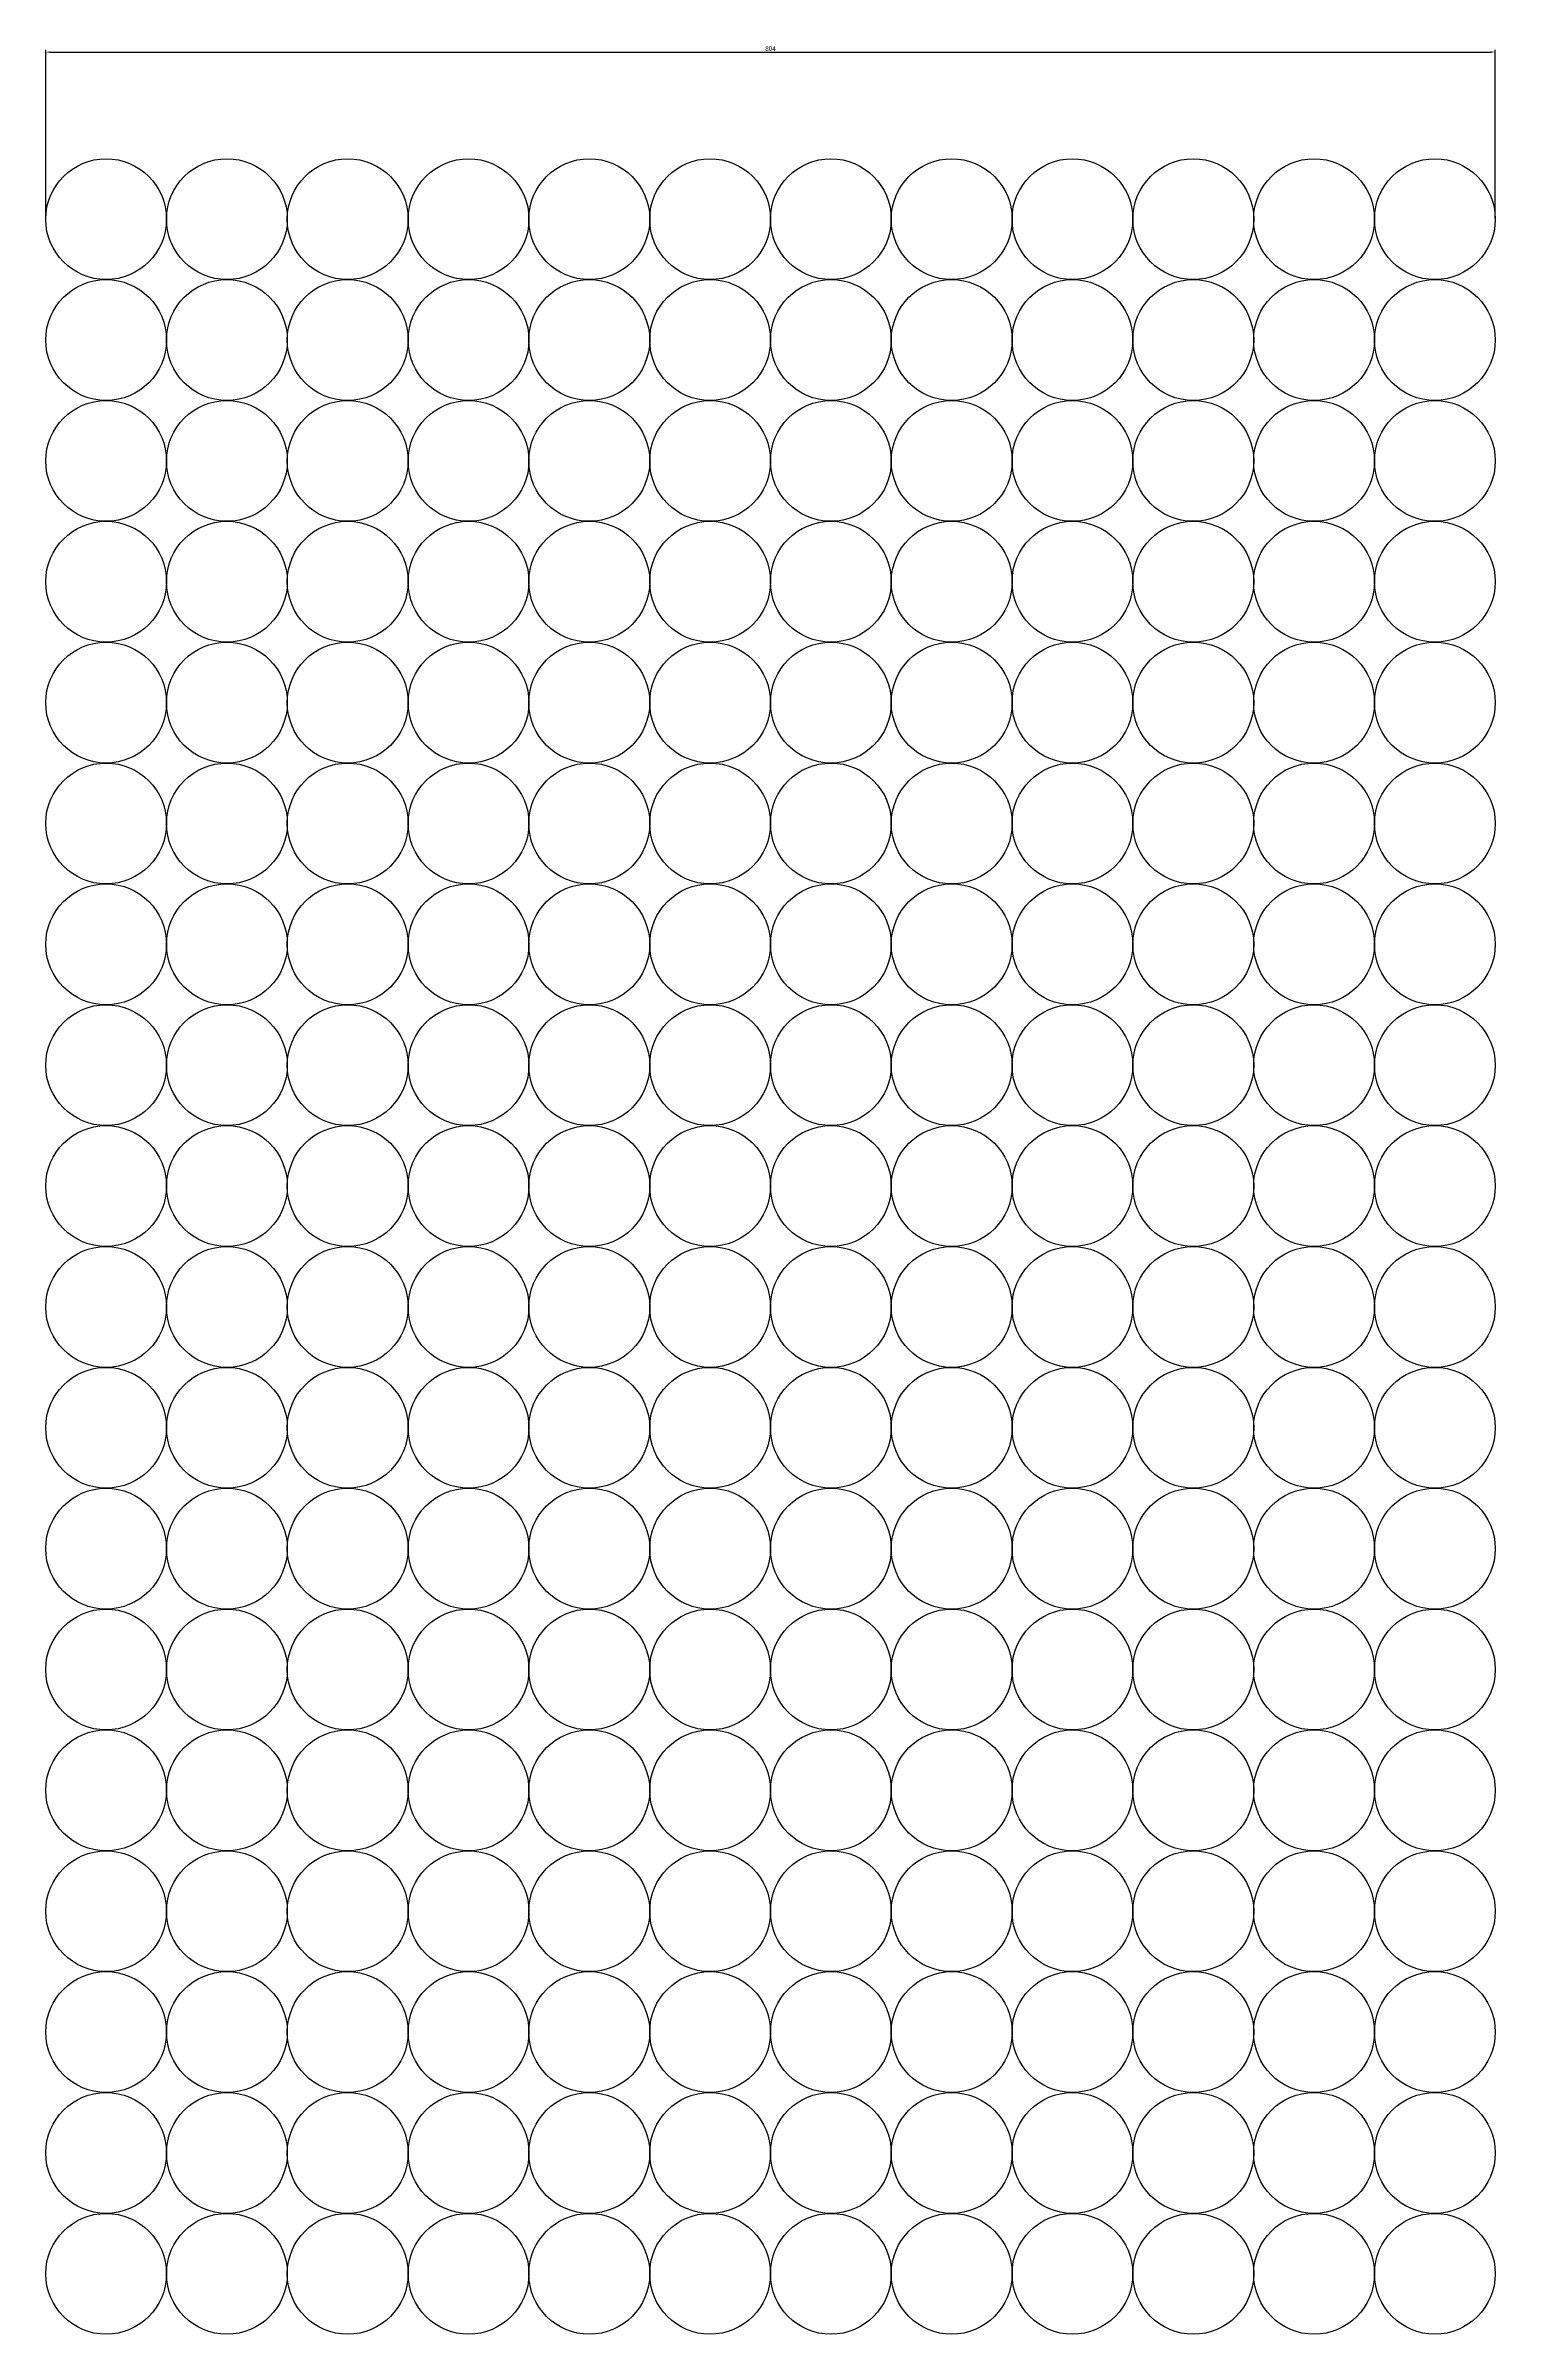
# Model space of a CAD drawing. Header units: millimetres. Extents: x -918 to 51042, y -35619 to 21649.
# Drawn here: x 2549 to 3353, y -4426 to -3157 of the extents above; entities that cross this region are included whole.
import ezdxf

# ---------------------------------------------------------------- set-up
doc = ezdxf.new("R2010")
doc.units = ezdxf.units.MM
doc.layers.add('для лазера', color=7, linetype='Continuous')
doc.styles.get("Standard").update_dxf_attribs({"font": 'arial.ttf'})
doc.dimstyles.new('ISO-25', dxfattribs={"dimtxt": 2.5, "dimasz": 2.5, "dimexe": 1.25, "dimexo": 0.625, "dimtad": 1, "dimtxsty": 'Standard', "dimcen": 2.5, "dimadec": 0, "dimazin": 0, "dimtfac": 1, "dimtmove": 0, "dimatfit": 3, "dimfxl": 1, "dimarcsym": 0})

# ---------------------------------------------------------------- blocks, each defined once
blk = doc.blocks.new('*D17')
at = {"layer": 'Defpoints', "color": 0, "transparency": 16777216}
for p in [(3353, -3160.7), (2549, -3253.3), (3353, -3253.3)]:
    blk.add_point(p, dxfattribs=at)
at = {"layer": 'для лазера', "color": 0, "lineweight": -2, "transparency": 16777216}
for p, q in [((2549, -3252.7), (2549, -3159.5)), ((2551.5, -3160.7), (3350.5, -3160.7)), ((3353, -3252.7), (3353, -3159.5))]:
    blk.add_line(p, q, dxfattribs=at)
at = {"layer": 'для лазера', "color": 0, "transparency": 16777216}
for points in [[(2551.5, -3160.3), (2551.5, -3161.1), (2549, -3160.7)], [(3350.5, -3160.3), (3350.5, -3161.1), (3353, -3160.7)]]:
    blk.add_solid(points, dxfattribs=at)
at = {"layer": 'для лазера', "color": 0, "transparency": 16777216, "insert": (2951, -3158.8), "char_height": 2.5, "attachment_point": 5}
blk.add_mtext('804', dxfattribs=at)

msp = doc.modelspace()

# ---------------------------------------------------------------- linework, layer by layer
at = {"layer": 'для лазера'}
for centre in [(2582.501, -3253.308), (2649.501, -3253.308), (2716.501, -3253.308), (2783.501, -3253.308), (2850.501, -3253.308), (2917.501, -3253.308), (2984.501, -3253.308), (3051.501, -3253.308), (3118.501, -3253.308), (3185.501, -3253.308), (3252.501, -3253.308), (3319.501, -3253.308), (2582.501, -3320.308), (2649.501, -3320.308), (2716.501, -3320.308), (2783.501, -3320.308), (2850.501, -3320.308), (2917.501, -3320.308), (2984.501, -3320.308), (3051.501, -3320.308), (3118.501, -3320.308), (3185.501, -3320.308), (3252.501, -3320.308), (3319.501, -3320.308), (2582.501, -3387.308), (2649.501, -3387.308), (2716.501, -3387.308), (2783.501, -3387.308), (2850.501, -3387.308), (2917.501, -3387.308), (2984.501, -3387.308), (3051.501, -3387.308), (3118.501, -3387.308), (3185.501, -3387.308), (3252.501, -3387.308), (3319.501, -3387.308), (2582.501, -3454.308), (2649.501, -3454.308), (2716.501, -3454.308), (2783.501, -3454.308), (2850.501, -3454.308), (2917.501, -3454.308), (2984.501, -3454.308), (3051.501, -3454.308), (3118.501, -3454.308), (3185.501, -3454.308), (3252.501, -3454.308), (3319.501, -3454.308), (2582.501, -3521.308), (2649.501, -3521.308), (2716.501, -3521.308), (2783.501, -3521.308), (2850.501, -3521.308), (2917.501, -3521.308), (2984.501, -3521.308), (3051.501, -3521.308), (3118.501, -3521.308), (3185.501, -3521.308), (3252.501, -3521.308), (3319.501, -3521.308), (2582.501, -3588.308), (2649.501, -3588.308), (2716.501, -3588.308), (2783.501, -3588.308), (2850.501, -3588.308), (2917.501, -3588.308), (2984.501, -3588.308), (3051.501, -3588.308), (3118.501, -3588.308), (3185.501, -3588.308), (3252.501, -3588.308), (3319.501, -3588.308), (2582.501, -3655.308), (2649.501, -3655.308), (2716.501, -3655.308), (2783.501, -3655.308), (2850.501, -3655.308), (2917.501, -3655.308), (2984.501, -3655.308), (3051.501, -3655.308), (3118.501, -3655.308), (3185.501, -3655.308), (3252.501, -3655.308), (3319.501, -3655.308), (2582.501, -3722.308), (2649.501, -3722.308), (2716.501, -3722.308), (2783.501, -3722.308), (2850.501, -3722.308), (2917.501, -3722.308), (2984.501, -3722.308), (3051.501, -3722.308), (3118.501, -3722.308), (3185.501, -3722.308), (3252.501, -3722.308), (3319.501, -3722.308), (2582.501, -3789.308), (2649.501, -3789.308), (2716.501, -3789.308), (2783.501, -3789.308), (2850.501, -3789.308), (2917.501, -3789.308), (2984.501, -3789.308), (3051.501, -3789.308), (3118.501, -3789.308), (3185.501, -3789.308), (3252.501, -3789.308), (3319.501, -3789.308), (2582.501, -3856.308), (2649.501, -3856.308), (2716.501, -3856.308), (2783.501, -3856.308), (2850.501, -3856.308), (2917.501, -3856.308), (2984.501, -3856.308), (3051.501, -3856.308), (3118.501, -3856.308), (3185.501, -3856.308), (3252.501, -3856.308), (3319.501, -3856.308), (2582.501, -3923.308), (2649.501, -3923.308), (2716.501, -3923.308), (2783.501, -3923.308), (2850.501, -3923.308), (2917.501, -3923.308), (2984.501, -3923.308), (3051.501, -3923.308), (3118.501, -3923.308), (3185.501, -3923.308), (3252.501, -3923.308), (3319.501, -3923.308), (2582.501, -3990.308), (2649.501, -3990.308), (2716.501, -3990.308), (2783.501, -3990.308), (2850.501, -3990.308), (2917.501, -3990.308), (2984.501, -3990.308), (3051.501, -3990.308), (3118.501, -3990.308), (3185.501, -3990.308), (3252.501, -3990.308), (3319.501, -3990.308), (2582.501, -4057.308), (2649.501, -4057.308), (2716.501, -4057.308), (2783.501, -4057.308), (2850.501, -4057.308), (2917.501, -4057.308), (2984.501, -4057.308), (3051.501, -4057.308), (3118.501, -4057.308), (3185.501, -4057.308), (3252.501, -4057.308), (3319.501, -4057.308), (2582.501, -4124.308), (2649.501, -4124.308), (2716.501, -4124.308), (2783.501, -4124.308), (2850.501, -4124.308), (2917.501, -4124.308), (2984.501, -4124.308), (3051.501, -4124.308), (3118.501, -4124.308), (3185.501, -4124.308), (3252.501, -4124.308), (3319.501, -4124.308), (2582.501, -4191.308), (2649.501, -4191.308), (2716.501, -4191.308), (2783.501, -4191.308), (2850.501, -4191.308), (2917.501, -4191.308), (2984.501, -4191.308), (3051.501, -4191.308), (3118.501, -4191.308), (3185.501, -4191.308), (3252.501, -4191.308), (3319.501, -4191.308), (2582.501, -4258.308), (2649.501, -4258.308), (2716.501, -4258.308), (2783.501, -4258.308), (2850.501, -4258.308), (2917.501, -4258.308), (2984.501, -4258.308), (3051.501, -4258.308), (3118.501, -4258.308), (3185.501, -4258.308), (3252.501, -4258.308), (3319.501, -4258.308), (2582.501, -4325.308), (2649.501, -4325.308), (2716.501, -4325.308), (2783.501, -4325.308), (2850.501, -4325.308), (2917.501, -4325.308), (2984.501, -4325.308), (3051.501, -4325.308), (3118.501, -4325.308), (3185.501, -4325.308), (3252.501, -4325.308), (3319.501, -4325.308), (2582.501, -4392.308), (2649.501, -4392.308), (2716.501, -4392.308), (2783.501, -4392.308), (2850.501, -4392.308), (2917.501, -4392.308), (2984.501, -4392.308), (3051.501, -4392.308), (3118.501, -4392.308), (3185.501, -4392.308), (3252.501, -4392.308), (3319.501, -4392.308)]:
    msp.add_circle(centre, 33.5, dxfattribs=at)

# ---------------------------------------------------------------- dimensions: what is measured, and where the dimension line sits
dim = msp.add_linear_dim(base=(3353.001, -3160.729), p1=(2549.001, -3253.308), p2=(3353.001, -3253.308), dimstyle='ISO-25', dxfattribs=at)
dim.commit()
dim.dimension.update_dxf_attribs({"geometry": '*D17', "text_midpoint": (2951.001, -3158.827)})

doc.saveas('drawing.dxf')
